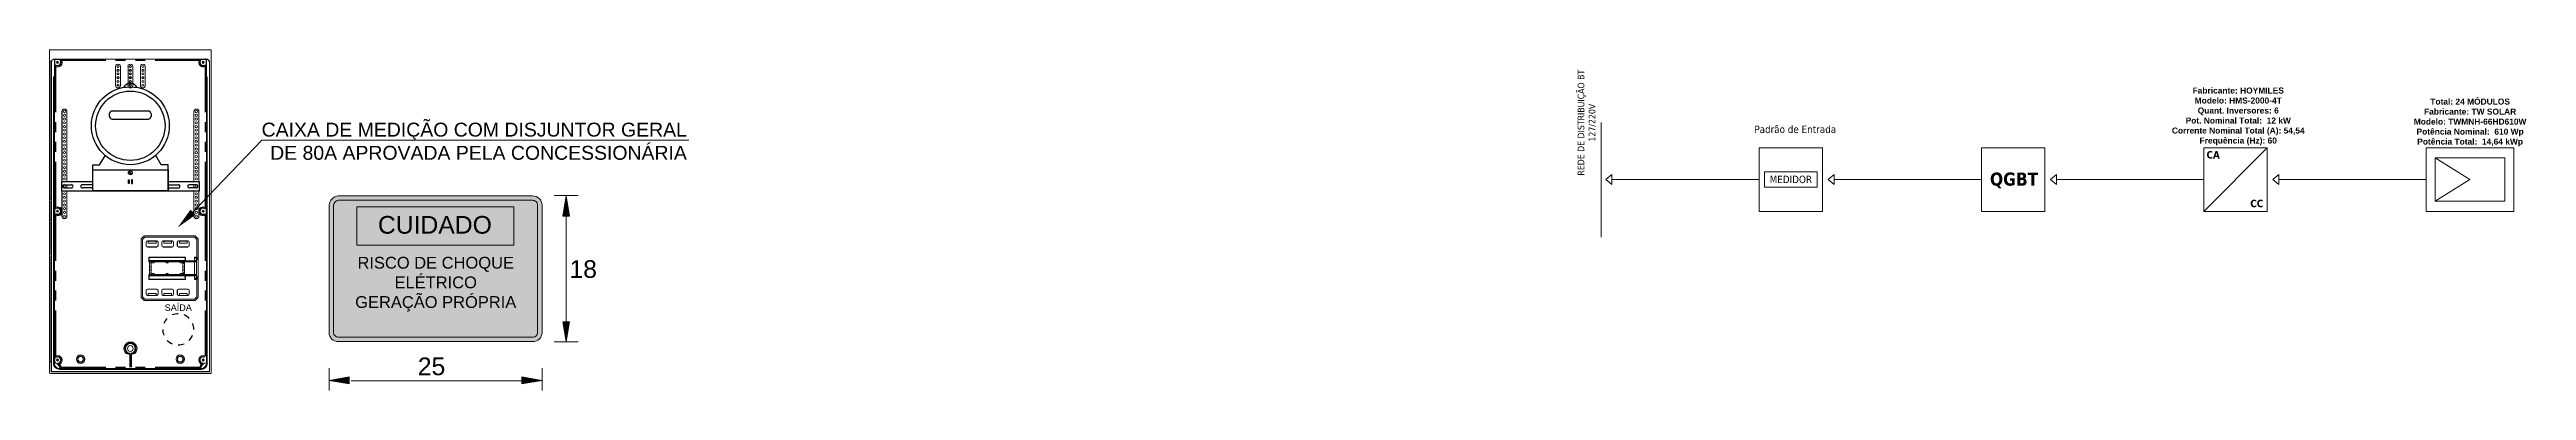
# Model space of a CAD drawing. Header units: millimetres. Extents: x 3949 to 5857, y -1967 to -943.
# Drawn here: x 5276 to 5857, y -1967 to -1887 of the extents above; entities that cross this region are included whole.
import ezdxf

# ---------------------------------------------------------------- set-up
doc = ezdxf.new("R2010")
doc.units = ezdxf.units.MM
doc.layers.add('DESENHO', color=7, linetype='Continuous', lineweight=0)
doc.layers.add('PADRÃO DE ENTRADA', color=7, linetype='Continuous', lineweight=0)
doc.styles.add('Annotative', font='arial.ttf')
doc.styles.add('ARIAL', font='arial.ttf')
doc.styles.add('PDF Arial', font='arial.ttf')
doc.styles.add('PDF TimesNewRomanPSMT', font='arial.ttf')
doc.styles.get("Standard").update_dxf_attribs({"font": 'arial.ttf'})

msp = doc.modelspace()

# ---------------------------------------------------------------- texts
at = {"layer": 'DESENHO', "lineweight": 0, "insert": (5636.47, -1916.57), "char_height": 1.5509, "attachment_point": 4, "rotation": 90}
msp.add_mtext('\\pxqc;{\\fTahoma|b0|i0|c0|p34;REDE DE DISTRIBUIÇÃO BT\\P127/220V}', dxfattribs=at)
at = {"layer": 'DESENHO', "lineweight": 0, "char_height": 1.4067}
for s, insert, width, attachment_point, style in [('\\pxqc;{\\fArial|b1|i0|c0|p34;Fabricante: HOYMILES\\PModelo: HMS-2000-4T\\PQuant. Inversores: 6\\PPot. Nominal Total:  12 kW\\PCorrente Nominal Total (A): 54,54 \\PFrequência (Hz): 60}', (5766.8, -1909.47), 44.7411, 7, 'PDF Arial'), ('\\pxqc,t12;{\\fArial|b1|i0|c0|p34;\\C0;Total: 24 MÓDULOS \\P\\ptz;Fabricante: TW SOLAR\\PModelo: TWMNH-66HD610W\\PPotência Nominal:  610 Wp\\PPotência Total:  14,64 kWp}', (5863.04, -1909.72), 39.0202, 9, 'Annotative')]:
    msp.add_mtext(s, dxfattribs=dict(at, insert=insert, width=width, attachment_point=attachment_point, style=style))
at = {"layer": 'DESENHO', "lineweight": 0, "attachment_point": 4}
for s, insert, char_height in [('{\\fTahoma|b0|i0|c0|p34;Padrão de Entrada}', (5675.72, -1905.73), 1.7486), ('{\\fTahoma|b1|i0|c0|p34;QGBT}', (5730.96, -1917.69), 3.0791), ('{\\fTahoma|b1|i0|c0|p34;CA}', (5781.74, -1911.7), 1.7486), ('{\\fTahoma|b0|i0|c0|p34;MEDIDOR}', (5679.31, -1917.47), 1.7486), ('{\\fTahoma|b1|i0|c0|p34;CC}', (5791.99, -1923.12), 1.7486)]:
    msp.add_mtext(s, dxfattribs=dict(at, insert=insert, char_height=char_height))
at = {"layer": 'PADRÃO DE ENTRADA', "color": 7, "lineweight": 0, "insert": (5425.46, -1912.9), "char_height": 3.2603, "attachment_point": 9, "style": 'PDF Arial'}
msp.add_mtext('CAIXA DE MEDIÇÃO COM DISJUNTOR GERAL\\P DE 80A APROVADA PELA CONCESSIONÁRIA', dxfattribs=at)
at = {"layer": 'PADRÃO DE ENTRADA', "lineweight": 0, "attachment_point": 1}
for s, width, heights, insert, char_height, style in [('\\pxqc;{\\C2;\\c2092017;CUIDADO}', 36.6536, [1.57], (5348.06, -1926.03), 4.1466, 'PDF Arial'), ('\\pxqc;{\\H0.66667x;\\C256;\\c0;RISCO DE CHOQUE\\PELÉTRICO\\PGERAÇÃO PRÓPRIA\\H1.5x; }', 47.4759, [18.6], (5342.85, -1935.61), 4.1466, 'PDF Arial'), ('\\pxql;18', 67.37, [0], (5397.94, -1936.4), 4.147, 'ARIAL'), ('\\pxql;25', 67.37, [0], (5362.38, -1959.21), 4.147, 'ARIAL')]:
    msp.add_mtext_dynamic_manual_height_columns(s, width=width, gutter_width=198.67, heights=heights, dxfattribs=dict(at, insert=insert, char_height=char_height, style=style))
at = {"layer": 'PADRÃO DE ENTRADA', "insert": (5303.04, -1947.53), "char_height": 1.519, "attachment_point": 4, "style": 'PDF TimesNewRomanPSMT'}
msp.add_mtext('SAÍDA', dxfattribs=at)

# ---------------------------------------------------------------- hatches: boundary and pattern name
at = {"layer": 'PADRÃO DE ENTRADA', "lineweight": 0}
h = msp.add_hatch(color=256, dxfattribs=at)
h.dxf.hatch_style = 1
edge = h.paths.add_edge_path()
edge.add_arc((5389.33, -1923.52), 2.19, 1.52788, 91.5282)
edge.add_line((5389.27, -1921.33), (5343.71, -1921.33))
edge.add_arc((5343.98, -1923.73), 2.42, 96.39727, 173.60243)
edge.add_line((5341.58, -1923.46), (5341.58, -1953.4))
edge.add_arc((5343.75, -1953.31), 2.16, 182.42367, 270.26162)
edge.add_line((5343.76, -1955.48), (5389.38, -1955.48))
edge.add_arc((5389.4, -1953.36), 2.12, 269.62447, 358.80615)
edge.add_line((5391.51, -1953.4), (5391.51, -1923.46))
at = {"layer": 'PADRÃO DE ENTRADA', "lineweight": 0, "true_color": 0xf1eb1f}
h = msp.add_hatch(color=2, dxfattribs=at)
h.dxf.hatch_style = 1
edge = h.paths.add_edge_path()
edge.add_arc((5389.33, -1923.52), 1.15, 2.10541, 92.10585)
edge.add_line((5389.28, -1922.36), (5343.78, -1922.36))
edge.add_arc((5343.98, -1923.73), 1.38, 98.47114, 171.52846)
edge.add_line((5342.62, -1923.52), (5342.62, -1953.38))
edge.add_arc((5343.75, -1953.31), 1.13, 183.35751, 270.3624)
edge.add_line((5343.75, -1954.44), (5389.39, -1954.44))
edge.add_arc((5389.4, -1953.36), 1.08, 269.47437, 358.32895)
edge.add_line((5390.48, -1953.39), (5390.48, -1923.47))
at = {"layer": 'PADRÃO DE ENTRADA', "lineweight": 0, "true_color": 0x000000}
h = msp.add_hatch(color=18, dxfattribs=at)
h.dxf.hatch_style = 1
h.paths.add_polyline_path([(5384.92, -1923.92), (5348.06, -1923.92), (5348.06, -1932.9), (5384.92, -1932.9)])

# ---------------------------------------------------------------- linework, layer by layer
at = {"layer": 'DESENHO'}
for p, q in [((5639.8, -1930.99), (5639.8, -1904.11)), ((5781.08, -1924.95), (5795.98, -1910.05)), ((5835.32, -1912.43), (5843.5, -1917.5)), ((5640.94, -1917.5), (5642.28, -1916.32)), ((5640.94, -1917.5), (5642.28, -1918.68)), ((5642.28, -1916.32), (5642.28, -1918.68)), ((5676.84, -1917.5), (5642.28, -1917.5)), ((5693.06, -1917.5), (5694.41, -1916.32)), ((5693.06, -1917.5), (5694.41, -1918.68)), ((5694.41, -1916.32), (5694.41, -1918.68)), ((5728.96, -1917.5), (5694.41, -1917.5)), ((5745.18, -1917.5), (5746.53, -1916.32)), ((5745.18, -1917.5), (5746.53, -1918.68)), ((5746.53, -1916.32), (5746.53, -1918.68)), ((5781.08, -1917.5), (5746.53, -1917.5)), ((5797.31, -1917.5), (5798.65, -1916.32)), ((5797.31, -1917.5), (5798.65, -1918.68)), ((5798.65, -1916.32), (5798.65, -1918.68)), ((5833.21, -1917.5), (5798.65, -1917.5)), ((5843.5, -1917.5), (5835.32, -1922.57))]:
    msp.add_line(p, q, dxfattribs=at)
for points in [[(5676.84, -1910.05), (5691.73, -1910.05), (5691.73, -1924.95), (5676.84, -1924.95)], [(5728.96, -1910.05), (5743.85, -1910.05), (5743.85, -1924.95), (5728.96, -1924.95)], [(5781.08, -1910.05), (5795.98, -1910.05), (5795.98, -1924.95), (5781.08, -1924.95)], [(5833.21, -1910.05), (5853.8, -1910.05), (5853.8, -1924.95), (5833.21, -1924.95)], [(5678.09, -1915.69), (5690.48, -1915.69), (5690.48, -1919.31), (5678.09, -1919.31)], [(5835.32, -1912.43), (5851.68, -1912.43), (5851.68, -1922.57), (5835.32, -1922.57)]]:
    msp.add_lwpolyline(points, close=True, dxfattribs=at)
at = {"layer": 'PADRÃO DE ENTRADA', "lineweight": 0}
for p, q in [((5309.68, -1925.16), (5325.83, -1908.23)), ((5325.83, -1908.23), (5425.93, -1908.23))]:
    msp.add_line(p, q, dxfattribs=at)
at = {"layer": 'PADRÃO DE ENTRADA', "lineweight": 15}
for p, q in [((5303.45, -1936.74), (5303.41, -1937.05)), ((5303.41, -1937.05), (5303.83, -1937.05)), ((5303.83, -1937.05), (5303.79, -1936.74)), ((5303.83, -1936.78), (5303.83, -1937.05)), ((5303.45, -1939.83), (5303.41, -1939.52)), ((5303.41, -1939.52), (5303.83, -1939.52)), ((5303.41, -1939.79), (5303.41, -1939.52)), ((5303.83, -1939.52), (5303.79, -1939.83)), ((5303.83, -1939.52), (5303.83, -1939.79))]:
    msp.add_line(p, q, dxfattribs=at)
for points in [[(5276.05, -1887.01, 0.414215), (5276.1, -1887.07, 0.414215), (5276.05, -1887.13)], [(5312.62, -1889.28), (5277.44, -1889.28, 0.414213), (5277.24, -1889.51)], [(5277.6, -1925.58), (5277.48, -1925.58), (5277.36, -1925.58), (5277.29, -1925.66), (5277.29, -1925.77), (5277.29, -1924.11), (5277.29, -1924.23), (5277.36, -1924.3), (5277.48, -1924.34), (5277.6, -1924.3, -1.671857), (5277.58, -1925.55)], [(5299.47, -1937.91, 0.011486), (5299.46, -1938.25, 0.011486), (5299.47, -1938.58)], [(5299.84, -1938.58, 0.011486), (5299.85, -1938.25, 0.011486), (5299.84, -1937.91)], [(5307.29, -1937.91, 0.011486), (5307.29, -1938.25, 0.011486), (5307.29, -1938.58)], [(5307.67, -1938.58, 0.011486), (5307.67, -1938.25, 0.011486), (5307.67, -1937.91)], [(5277.44, -1960.45), (5277.33, -1960.37), (5277.29, -1960.25), (5277.29, -1958.98), (5277.29, -1959.09), (5277.36, -1959.17), (5277.48, -1959.21), (5277.6, -1959.17, -1.055241), (5278.19, -1960.46)], [(5313.04, -1960.6, -0.414101), (5311.65, -1961.99), (5278.37, -1961.99)]]:
    msp.add_lwpolyline(points, format="xyb", dxfattribs=at)
for points in [[(5276.05, -1887.16), (5276.05, -1962.88)], [(5276.13, -1887.08), (5313.93, -1887.08)], [(5313.97, -1962.88), (5313.97, -1887.16), (5313.97, -1962.88)], [(5313.97, -1887.16), (5313.97, -1962.88)], [(5276.05, -1922.1), (5276.32, -1922.06), (5276.32, -1889.71), (5276.05, -1889.71)], [(5276.44, -1890.13), (5276.44, -1962.57)], [(5276.44, -1890.13), (5276.44, -1890.13)], [(5276.48, -1889.86), (5276.48, -1962.53)], [(5277.21, -1889.48), (5277.21, -1893.61)], [(5277.6, -1890.71), (5277.48, -1890.67), (5277.36, -1890.71), (5277.29, -1890.79), (5277.29, -1890.9), (5277.29, -1889.55)], [(5312.73, -1889.24), (5277.33, -1889.24)], [(5277.48, -1889.32), (5278.75, -1889.32), (5278.64, -1889.36), (5278.56, -1889.44), (5278.52, -1889.55), (5278.56, -1889.67)], [(5291.54, -1895.5), (5291.54, -1891.02)], [(5292.65, -1891.02), (5292.65, -1895.5)], [(5294.47, -1895.5), (5294.47, -1891.02)], [(5295.55, -1891.02), (5295.55, -1895.5)], [(5297.4, -1895.5), (5297.4, -1891.02)], [(5298.49, -1891.02), (5298.49, -1895.5)], [(5311.5, -1889.67), (5311.5, -1889.55), (5311.5, -1889.44), (5311.42, -1889.36), (5311.3, -1889.32), (5312.54, -1889.32)], [(5312.77, -1889.55), (5312.77, -1890.9), (5312.73, -1890.79), (5312.66, -1890.71), (5312.54, -1890.67), (5312.42, -1890.71)], [(5312.81, -1893.61), (5312.81, -1889.48)], [(5313.54, -1889.86), (5313.54, -1962.53), (5313.58, -1962.57), (5313.58, -1890.13)], [(5277.02, -1893.41), (5276.98, -1893.38), (5276.98, -1960.64)], [(5277.36, -1960.52), (5277.25, -1960.45), (5277.21, -1960.29), (5277.21, -1960.64), (5277.21, -1893.61), (5277.02, -1893.41), (5277.02, -1960.64)], [(5277.21, -1893.61), (5277.21, -1893.61)], [(5313.04, -1893.41), (5313.04, -1893.38), (5313.04, -1960.64), (5313.04, -1893.41), (5312.81, -1893.61), (5312.81, -1960.64)], [(5278.99, -1918.05), (5278.99, -1901.6), (5278.95, -1901.6), (5278.95, -1918.05)], [(5280.11, -1918.05), (5280.11, -1901.6), (5280.14, -1901.6), (5280.14, -1918.05)], [(5309.91, -1901.6), (5309.91, -1901.6)], [(5311.07, -1901.6), (5311.07, -1901.6)], [(5278.95, -1920.13), (5278.95, -1926.12), (5278.99, -1926.12), (5278.99, -1920.13)], [(5280.11, -1918.74), (5280.11, -1919.44)], [(5280.14, -1920.13), (5280.14, -1926.12), (5280.11, -1926.12), (5280.11, -1920.13)], [(5280.14, -1918.74), (5280.14, -1919.44)], [(5276.05, -1922.64), (5276.32, -1922.68), (5276.32, -1927.08), (5276.05, -1927.08)], [(5276.05, -1927.62), (5276.32, -1927.66), (5276.32, -1935.08)], [(5312.42, -1924.3), (5312.54, -1924.34), (5312.66, -1924.3), (5312.73, -1924.23), (5312.77, -1924.11), (5312.77, -1925.77), (5312.73, -1925.66), (5312.66, -1925.58), (5312.54, -1925.58), (5312.42, -1925.58)], [(5298.36, -1931.02), (5297.81, -1931.56), (5298.36, -1930.98)], [(5297.81, -1945), (5297.81, -1931.56), (5297.81, -1945)], [(5298.24, -1930.68), (5310.19, -1930.68), (5310.19, -1930.71), (5298.24, -1930.71)], [(5310.07, -1931.02), (5298.36, -1931.02), (5298.36, -1930.98), (5310.07, -1930.98)], [(5298.72, -1933.03), (5298.72, -1932.18), (5298.72, -1933.03)], [(5301.03, -1931.91), (5301.03, -1932.37), (5299.18, -1932.37), (5299.18, -1931.91)], [(5301.5, -1933.03), (5301.5, -1932.18), (5301.5, -1933.03)], [(5302.35, -1933.03), (5302.35, -1932.18), (5302.35, -1933.03)], [(5304.66, -1931.91), (5304.66, -1932.37), (5302.81, -1932.37), (5302.81, -1931.91)], [(5305.13, -1933.03), (5305.13, -1932.18), (5305.13, -1933.03)], [(5308.33, -1931.91), (5308.33, -1932.37), (5306.48, -1932.37), (5306.48, -1931.91)], [(5310.88, -1940.44), (5310.92, -1940.44), (5310.61, -1940.44), (5310.61, -1940.48), (5310.49, -1940.48), (5310.07, -1940.91), (5310.61, -1940.91), (5310.61, -1945), (5310.61, -1940.75), (5310.92, -1940.75), (5310.92, -1945.12), (5310.92, -1945.16), (5310.92, -1931.41), (5310.92, -1935.81), (5310.61, -1935.81), (5310.61, -1931.56), (5310.61, -1935.66), (5310.07, -1935.66)], [(5310.19, -1930.71), (5310.92, -1931.41), (5310.19, -1930.68)], [(5276.05, -1960.33), (5276.32, -1960.29), (5276.32, -1935.5)], [(5299.31, -1936.35), (5299.31, -1935.66), (5307.91, -1935.66), (5307.91, -1936.35)], [(5299.35, -1936.31), (5299.31, -1936.35), (5299.31, -1936.78), (5299.35, -1936.74), (5299.54, -1936.74), (5299.85, -1936.74), (5300.12, -1936.74), (5300.5, -1936.74), (5306.71, -1936.74), (5307.06, -1936.74), (5307.37, -1936.74), (5307.64, -1936.74), (5307.83, -1936.74), (5307.83, -1936.54), (5307.91, -1936.51), (5307.91, -1936.35), (5307.83, -1936.31)], [(5299.31, -1936.78), (5299.5, -1936.78), (5299.54, -1936.74), (5299.5, -1937.93), (5299.85, -1937.93), (5299.85, -1936.74), (5299.85, -1936.78), (5300.08, -1936.78), (5300.12, -1936.74), (5300.08, -1937.05), (5300.54, -1937.05), (5300.5, -1936.74), (5300.54, -1936.78), (5306.67, -1936.78), (5306.71, -1936.74), (5306.67, -1937.05), (5307.1, -1937.05)], [(5307.83, -1936.24), (5307.83, -1935.73), (5299.39, -1935.73), (5299.39, -1936.24)], [(5299.5, -1936.78), (5299.5, -1939.79), (5299.54, -1939.83), (5299.5, -1938.63), (5299.85, -1938.63), (5299.85, -1939.83), (5299.85, -1939.79), (5300.08, -1939.79), (5300.12, -1939.83), (5300.08, -1939.52), (5300.54, -1939.52), (5300.5, -1939.83), (5300.54, -1939.79), (5306.67, -1939.79), (5306.71, -1939.83), (5306.67, -1939.52), (5307.1, -1939.52), (5307.06, -1939.83), (5307.1, -1939.79), (5307.33, -1939.79), (5307.37, -1939.83), (5307.33, -1938.63), (5307.68, -1938.63), (5307.64, -1939.83), (5307.68, -1939.79), (5310.07, -1939.79), (5310.07, -1936.78), (5307.68, -1936.78), (5307.64, -1936.74), (5307.68, -1937.93), (5307.33, -1937.93), (5307.37, -1936.74), (5307.33, -1936.78), (5307.1, -1936.78)], [(5299.85, -1939.79), (5299.85, -1936.78)], [(5300.08, -1937.05), (5300.08, -1936.78)], [(5300.54, -1936.78), (5300.54, -1937.05)], [(5306.67, -1937.05), (5306.67, -1936.78)], [(5307.33, -1939.79), (5307.33, -1936.78)], [(5307.68, -1936.78), (5307.68, -1939.79)], [(5307.83, -1936.54), (5310.49, -1936.54)], [(5307.83, -1936.74), (5310.49, -1936.74)], [(5307.91, -1936.51), (5310.07, -1936.51), (5310.07, -1935.66), (5310.49, -1936.08), (5310.61, -1936.08), (5310.61, -1936.12), (5310.92, -1936.12), (5310.88, -1936.12)], [(5310.53, -1936.12), (5310.88, -1936.12), (5310.88, -1936.27), (5310.53, -1936.27), (5310.53, -1936.12), (5310.49, -1936.08), (5310.49, -1936.51), (5310.49, -1936.54), (5310.49, -1936.74), (5310.49, -1936.78), (5310.49, -1939.79), (5310.49, -1939.83), (5310.49, -1940.06), (5310.49, -1940.48), (5310.53, -1940.44), (5310.53, -1940.29), (5310.53, -1936.27)], [(5310.53, -1940.29), (5310.88, -1940.29), (5310.88, -1936.27)], [(5297.51, -1945.12), (5298.24, -1945.85), (5297.51, -1945.16)], [(5298.36, -1945.54), (5297.81, -1945), (5298.36, -1945.54)], [(5310.92, -1945.16), (5310.19, -1945.85), (5298.24, -1945.85)], [(5298.72, -1943.53), (5298.72, -1943.53)], [(5298.72, -1944.38), (5298.72, -1943.53), (5298.72, -1944.38)], [(5299.03, -1943.22), (5299.03, -1943.22)], [(5299.18, -1944.65), (5299.18, -1944.19), (5301.03, -1944.19), (5301.03, -1944.65)], [(5310.49, -1940.06), (5307.83, -1940.06), (5307.83, -1939.83), (5307.64, -1939.83), (5307.37, -1939.83), (5307.06, -1939.83), (5306.71, -1939.83), (5300.5, -1939.83), (5300.12, -1939.83), (5299.85, -1939.83), (5299.54, -1939.83), (5299.35, -1939.83), (5299.31, -1939.79), (5299.31, -1940.21), (5299.35, -1940.25)], [(5299.31, -1939.79), (5299.5, -1939.79)], [(5307.91, -1940.21), (5307.91, -1940.91), (5299.31, -1940.91), (5299.31, -1940.21)], [(5299.39, -1940.33), (5299.39, -1940.83), (5299.39, -1940.1), (5307.83, -1940.1), (5307.83, -1940.83), (5307.83, -1940.33)], [(5307.83, -1940.83), (5299.39, -1940.83), (5307.83, -1940.83)], [(5300.08, -1939.79), (5300.08, -1939.52)], [(5300.54, -1939.52), (5300.54, -1939.79)], [(5301.5, -1943.53), (5301.5, -1943.53)], [(5301.5, -1944.38), (5301.5, -1944.38)], [(5302.35, -1943.53), (5302.35, -1943.53)], [(5302.35, -1944.38), (5302.35, -1943.53), (5302.35, -1944.38)], [(5302.66, -1943.22), (5302.66, -1943.22)], [(5302.81, -1944.65), (5302.81, -1944.19), (5304.66, -1944.19), (5304.66, -1944.65)], [(5305.13, -1943.53), (5305.13, -1943.53)], [(5305.13, -1944.38), (5305.13, -1944.38)], [(5308.49, -1943.22), (5306.29, -1943.22), (5308.49, -1943.22)], [(5306.29, -1944.65), (5306.29, -1944.65)], [(5306.48, -1944.65), (5306.48, -1944.19), (5308.33, -1944.19), (5308.33, -1944.65)], [(5306.67, -1939.79), (5306.67, -1939.52)], [(5307.1, -1939.52), (5307.1, -1939.79)], [(5307.83, -1939.83), (5310.49, -1939.83)], [(5307.83, -1940.25), (5307.91, -1940.21), (5307.91, -1940.06)], [(5308.49, -1944.65), (5308.49, -1944.65)], [(5310.07, -1940.91), (5310.07, -1940.06)], [(5310.61, -1945), (5310.07, -1945.54), (5310.61, -1945)], [(5310.19, -1945.85), (5310.92, -1945.12)], [(5310.88, -1940.29), (5310.88, -1940.44), (5310.53, -1940.44)], [(5298.36, -1945.54), (5310.07, -1945.54), (5298.36, -1945.54)], [(5313.54, -1962.53), (5276.48, -1962.53), (5276.44, -1962.57), (5313.58, -1962.57)], [(5278.21, -1960.48), (5278.14, -1960.56), (5278.1, -1960.64), (5278.1, -1960.75), (5278.14, -1960.87)], [(5311.54, -1961.64), (5311.46, -1961.76), (5311.34, -1961.8), (5311.65, -1961.8), (5278.37, -1961.8), (5278.72, -1961.8), (5278.56, -1961.76), (5278.48, -1961.64)], [(5311.69, -1962.03), (5278.37, -1962.03)], [(5294.01, -1958.24), (5294.35, -1958.36), (5294.7, -1958.4), (5294.7, -1958.36), (5294.89, -1958.21), (5294.89, -1958.55)], [(5294.7, -1958.44), (5294.86, -1958.55), (5295.16, -1958.55), (5295.32, -1958.44)], [(5294.86, -1958.55), (5294.89, -1958.55), (5295.16, -1958.55), (5295.16, -1958.21), (5295.32, -1958.36), (5295.32, -1958.4), (5295.71, -1958.36), (5296.05, -1958.24)], [(5311.81, -1960.48), (5311.88, -1960.56), (5311.96, -1960.64), (5311.96, -1960.75), (5311.88, -1960.87)], [(5276.13, -1962.96), (5313.93, -1962.96)]]:
    msp.add_lwpolyline(points, dxfattribs=at)
for points in [[(5277.3, -1889.23, 0.414213), (5276.43, -1890.09, -0.414213)], [(5279.35, -1920.1, 0.467696), (5279.73, -1920.1, -0.416518)], [(5310.28, -1920.1, 0.467696), (5310.66, -1920.1, -0.416518)], [(5299, -1931.86, 0.414101), (5298.71, -1932.15, -0.414101)], [(5298.71, -1932.99, 0.414101), (5299, -1933.28, -0.414101)], [(5302.63, -1931.86, 0.414101), (5302.34, -1932.15, -0.414101)], [(5302.34, -1932.99, 0.414101), (5302.63, -1933.28, -0.414101)], [(5306.26, -1931.86, 0.414101), (5305.97, -1932.15, -0.414101)], [(5305.97, -1932.99, 0.414101), (5306.26, -1933.28, -0.414101)], [(5308.75, -1932.15, 0.414101), (5308.46, -1931.86, -0.414101)], [(5308.46, -1933.28, 0.414101), (5308.75, -1932.99, -0.414101)], [(5299, -1943.21, 0.414101), (5298.71, -1943.5, -0.414101)], [(5298.71, -1944.35, 0.414101), (5299, -1944.64, -0.414101)], [(5302.63, -1943.21, 0.414101), (5302.34, -1943.5, -0.414101)], [(5302.34, -1944.35, 0.414101), (5302.63, -1944.64, -0.414101)], [(5306.26, -1943.21, 0.414101), (5305.97, -1943.5, -0.414101)], [(5305.97, -1944.35, 0.414101), (5306.26, -1944.64, -0.414101)], [(5308.75, -1943.5, 0.414101), (5308.46, -1943.21, -0.414101)], [(5308.46, -1944.64, 0.414101), (5308.75, -1944.35, -0.414101)], [(5276.97, -1960.6, 0.414101), (5278.34, -1961.97, -0.414101)], [(5277.17, -1960.6, 0.41421), (5278.34, -1961.78, -0.41421)], [(5311.63, -1961.78, 0.41421), (5312.81, -1960.6, -0.41421)]]:
    msp.add_lwpolyline(points, format="xyb", close=True, dxfattribs=at)
at = {"layer": 'PADRÃO DE ENTRADA', "lineweight": 0}
for points in [[(5277.29, -1889.55), (5277.21, -1889.48)], [(5277.6, -1890.71), (5277.6, -1890.83), (5277.56, -1890.83), (5277.52, -1890.79), (5277.48, -1890.79), (5277.44, -1890.83), (5277.4, -1890.83), (5277.36, -1890.87), (5277.33, -1890.9), (5277.33, -1890.94), (5277.29, -1890.98), (5277.29, -1891.02), (5277.52, -1891.02), (5277.52, -1901.72)], [(5277.29, -1901.72), (5277.29, -1891.02), (5277.29, -1890.9)], [(5277.44, -1889.28), (5277.48, -1889.32)], [(5289.22, -1889.59), (5278.87, -1889.59), (5278.87, -1889.36), (5278.83, -1889.36), (5278.79, -1889.36), (5278.75, -1889.4), (5278.72, -1889.4), (5278.68, -1889.44), (5278.68, -1889.48), (5278.64, -1889.51), (5278.64, -1889.55), (5278.64, -1889.59), (5278.64, -1889.63), (5278.68, -1889.67), (5278.56, -1889.67)], [(5278.75, -1889.32), (5278.87, -1889.36), (5289.22, -1889.36)], [(5291.54, -1889.36), (5293.85, -1889.36)], [(5293.85, -1889.59), (5291.54, -1889.59)], [(5296.17, -1889.36), (5298.49, -1889.36)], [(5298.49, -1889.59), (5296.17, -1889.59)], [(5300.8, -1889.36), (5311.15, -1889.36), (5311.3, -1889.32)], [(5312.5, -1901.72), (5312.5, -1891.02), (5312.73, -1891.02), (5312.73, -1890.98), (5312.73, -1890.94), (5312.69, -1890.9), (5312.69, -1890.87), (5312.66, -1890.87), (5312.62, -1890.83), (5312.58, -1890.83), (5312.54, -1890.79), (5312.5, -1890.79), (5312.46, -1890.83), (5312.42, -1890.83), (5312.42, -1890.71)], [(5312.54, -1889.32), (5312.62, -1889.28)], [(5312.77, -1890.9), (5312.73, -1891.02), (5312.73, -1901.72)], [(5312.81, -1889.48), (5312.77, -1889.55)], [(5277.29, -1906.35), (5277.29, -1904.03)], [(5277.52, -1904.03), (5277.52, -1906.35)], [(5312.5, -1906.35), (5312.5, -1904.03)], [(5312.73, -1904.03), (5312.73, -1906.35)], [(5277.29, -1910.98), (5277.29, -1908.67)], [(5277.52, -1908.67), (5277.52, -1910.98)], [(5312.5, -1910.98), (5312.5, -1908.67)], [(5312.73, -1908.67), (5312.73, -1910.98)], [(5277.29, -1924.11), (5277.29, -1924), (5277.29, -1913.3)], [(5277.52, -1913.3), (5277.52, -1924), (5277.29, -1924), (5277.29, -1924.03), (5277.33, -1924.07), (5277.33, -1924.11), (5277.36, -1924.15), (5277.4, -1924.19), (5277.44, -1924.19), (5277.48, -1924.19), (5277.52, -1924.19), (5277.56, -1924.19), (5277.6, -1924.19), (5277.6, -1924.3)], [(5312.42, -1924.3), (5312.42, -1924.19), (5312.46, -1924.19), (5312.5, -1924.19), (5312.54, -1924.19), (5312.58, -1924.19), (5312.62, -1924.19), (5312.66, -1924.15), (5312.69, -1924.15), (5312.69, -1924.11), (5312.73, -1924.07), (5312.73, -1924.03), (5312.73, -1924), (5312.5, -1924), (5312.5, -1913.3)], [(5312.73, -1913.3), (5312.73, -1924), (5312.77, -1924.11)], [(5277.6, -1925.58), (5277.6, -1925.69), (5277.56, -1925.69), (5277.52, -1925.69), (5277.48, -1925.69), (5277.44, -1925.69), (5277.4, -1925.69), (5277.36, -1925.73), (5277.36, -1925.77), (5277.33, -1925.77), (5277.33, -1925.81), (5277.29, -1925.85), (5277.29, -1925.89), (5277.52, -1925.89), (5277.52, -1936.58)], [(5277.29, -1936.58), (5277.29, -1925.89), (5277.29, -1925.77)], [(5312.77, -1925.77), (5312.73, -1925.89), (5312.73, -1936.58)], [(5277.29, -1941.22), (5277.29, -1938.9)], [(5277.52, -1938.9), (5277.52, -1941.22)], [(5312.5, -1941.22), (5312.5, -1938.9)], [(5312.73, -1938.9), (5312.73, -1941.22)], [(5277.29, -1945.85), (5277.29, -1943.53)], [(5277.52, -1943.53), (5277.52, -1945.85)], [(5312.5, -1945.85), (5312.5, -1943.53)], [(5312.73, -1943.53), (5312.73, -1945.85)], [(5277.29, -1958.98), (5277.29, -1958.86), (5277.29, -1948.17)], [(5277.52, -1948.17), (5277.52, -1958.86), (5277.29, -1958.86), (5277.29, -1958.9), (5277.33, -1958.94), (5277.33, -1958.98), (5277.36, -1959.02), (5277.36, -1959.06), (5277.4, -1959.06), (5277.44, -1959.06), (5277.48, -1959.09), (5277.52, -1959.09), (5277.56, -1959.09), (5277.6, -1959.06), (5277.6, -1959.17)], [(5312.73, -1948.17), (5312.73, -1958.86)], [(5276.98, -1960.64), (5277.02, -1960.64)], [(5277.21, -1960.29), (5277.29, -1960.25)], [(5277.21, -1960.64), (5277.21, -1960.64)], [(5277.44, -1960.45), (5277.44, -1960.48), (5277.36, -1960.52)], [(5278.48, -1961.64), (5278.56, -1961.53), (5278.6, -1961.57), (5278.6, -1961.6), (5278.64, -1961.64), (5278.68, -1961.68), (5278.72, -1961.68), (5278.75, -1961.72), (5278.79, -1961.72), (5278.79, -1961.49), (5278.75, -1961.49), (5278.72, -1961.53), (5278.68, -1961.53), (5278.64, -1961.53), (5278.6, -1961.53), (5278.56, -1961.53), (5278.48, -1961.33), (5278.37, -1961.1), (5278.21, -1960.91), (5278.14, -1960.87)], [(5278.37, -1961.8), (5278.37, -1961.8)], [(5278.37, -1961.99), (5278.37, -1962.03)], [(5278.72, -1961.8), (5278.79, -1961.72), (5289.22, -1961.72)], [(5291.54, -1961.49), (5293.85, -1961.49)], [(5293.85, -1961.72), (5291.54, -1961.72)], [(5296.17, -1961.49), (5298.49, -1961.49)], [(5298.49, -1961.72), (5296.17, -1961.72)], [(5300.8, -1961.49), (5311.27, -1961.49), (5311.3, -1961.49), (5311.34, -1961.53), (5311.38, -1961.53), (5311.42, -1961.53), (5311.46, -1961.53), (5311.46, -1961.57), (5311.42, -1961.6), (5311.42, -1961.64), (5311.38, -1961.68), (5311.34, -1961.68), (5311.3, -1961.72), (5311.27, -1961.72), (5311.27, -1961.49), (5311.34, -1961.22), (5311.46, -1960.99), (5311.65, -1960.75), (5311.65, -1960.79), (5311.69, -1960.83), (5311.73, -1960.83), (5311.77, -1960.87), (5311.81, -1960.91), (5311.85, -1960.87), (5311.85, -1960.83), (5311.85, -1960.79), (5311.85, -1960.75), (5311.85, -1960.72), (5311.85, -1960.68), (5311.81, -1960.64), (5311.81, -1960.6), (5311.77, -1960.6), (5311.73, -1960.56), (5311.81, -1960.48)], [(5300.8, -1961.72), (5311.27, -1961.72), (5311.34, -1961.8)], [(5311.88, -1960.87), (5311.81, -1960.91), (5311.65, -1961.1), (5311.54, -1961.33), (5311.46, -1961.53), (5311.54, -1961.64)], [(5311.65, -1961.8), (5311.65, -1961.8)], [(5311.69, -1962.03), (5311.65, -1961.99)]]:
    msp.add_lwpolyline(points, dxfattribs=at)
for points in [[(5278.68, -1889.67), (5278.72, -1889.67), (5278.72, -1889.63), (5278.75, -1889.63), (5278.79, -1889.63), (5278.83, -1889.59), (5278.87, -1889.59, -0.724436), (5277.52, -1891.02), (5277.52, -1890.98), (5277.56, -1890.94), (5277.56, -1890.9), (5277.6, -1890.87), (5277.6, -1890.83)], [(5311.5, -1889.67), (5311.34, -1889.67), (5311.38, -1889.63), (5311.38, -1889.59), (5311.38, -1889.55), (5311.38, -1889.51), (5311.38, -1889.48), (5311.34, -1889.44), (5311.3, -1889.4), (5311.27, -1889.4), (5311.23, -1889.36), (5311.19, -1889.36), (5311.15, -1889.36), (5311.15, -1889.59), (5311.19, -1889.59), (5311.23, -1889.63), (5311.27, -1889.63), (5311.3, -1889.63), (5311.34, -1889.67, 0.69971), (5312.42, -1890.83), (5312.42, -1890.87), (5312.46, -1890.87), (5312.46, -1890.9), (5312.46, -1890.94), (5312.5, -1890.98), (5312.5, -1891.02, -0.700957), (5311.15, -1889.59), (5300.8, -1889.59)], [(5312.5, -1936.58), (5312.5, -1925.89, -1.555767), (5312.5, -1924), (5312.5, -1924.03), (5312.46, -1924.07), (5312.46, -1924.11), (5312.42, -1924.15), (5312.42, -1924.19, 1.541167), (5312.42, -1925.69), (5312.42, -1925.73), (5312.46, -1925.77), (5312.46, -1925.81), (5312.5, -1925.85), (5312.5, -1925.89), (5312.73, -1925.89), (5312.73, -1925.85), (5312.73, -1925.81), (5312.69, -1925.77), (5312.66, -1925.73), (5312.62, -1925.69), (5312.58, -1925.69), (5312.54, -1925.69), (5312.5, -1925.69), (5312.46, -1925.69), (5312.42, -1925.69), (5312.42, -1925.58)], [(5312.42, -1959.06, 0.96917), (5311.73, -1960.56), (5311.73, -1960.6), (5311.69, -1960.64), (5311.69, -1960.68), (5311.65, -1960.72), (5311.65, -1960.75, -0.975434), (5312.5, -1958.86), (5312.5, -1948.17)], [(5278.21, -1960.48), (5278.29, -1960.56), (5278.25, -1960.6), (5278.21, -1960.64), (5278.17, -1960.68), (5278.17, -1960.72), (5278.17, -1960.75), (5278.17, -1960.79), (5278.17, -1960.83), (5278.21, -1960.87), (5278.21, -1960.91), (5278.25, -1960.91), (5278.25, -1960.87), (5278.29, -1960.87), (5278.29, -1960.83), (5278.33, -1960.83), (5278.37, -1960.79), (5278.41, -1960.75), (5278.37, -1960.72), (5278.37, -1960.68), (5278.33, -1960.64), (5278.33, -1960.6), (5278.29, -1960.6), (5278.29, -1960.56, 0.96917), (5277.6, -1959.06), (5277.6, -1959.02), (5277.56, -1958.98), (5277.56, -1958.94), (5277.52, -1958.9), (5277.52, -1958.86, -0.98486), (5278.41, -1960.75), (5278.56, -1960.99), (5278.68, -1961.22), (5278.79, -1961.49), (5289.22, -1961.49)]]:
    msp.add_lwpolyline(points, format="xyb", dxfattribs=at)
at = {"layer": 'PADRÃO DE ENTRADA', "lineweight": 25}
for points in [[(5290.14, -1902.76), (5290.14, -1902.02)], [(5290.76, -1901.41), (5299.22, -1901.41)], [(5299.22, -1903.38), (5290.76, -1903.38)], [(5299.84, -1902.02), (5299.84, -1902.76)], [(5286.17, -1920.13), (5286.17, -1914.03), (5287.79, -1914.03), (5289.06, -1911.91)], [(5294.66, -1915.65), (5295.32, -1916.27)], [(5294.74, -1915.58), (5295.36, -1916.23)], [(5303.89, -1920.13), (5303.89, -1914.03), (5302.23, -1914.03), (5300.96, -1911.87)], [(5286.17, -1918.05), (5278.87, -1918.05), (5278.87, -1920.13), (5311.19, -1920.13), (5311.19, -1918.05), (5303.89, -1918.05)], [(5279.56, -1918.74), (5281.23, -1918.74)], [(5279.56, -1919.44), (5281.23, -1919.44)], [(5286.17, -1918.74), (5283.77, -1918.74)], [(5286.17, -1919.44), (5283.77, -1919.44)], [(5303.89, -1918.74), (5306.29, -1918.74)], [(5303.89, -1919.44), (5306.29, -1919.44)], [(5310.49, -1918.74), (5308.83, -1918.74)], [(5310.49, -1919.44), (5308.83, -1919.44)], [(5294.86, -1958.55), (5294.86, -1961.49)], [(5295.16, -1958.55), (5295.16, -1961.49)]]:
    msp.add_lwpolyline(points, dxfattribs=at)
at = {"layer": 'PADRÃO DE ENTRADA', "lineweight": 15}
for points in [[(5309.91, -1901.6), (5309.91, -1918.05)], [(5311.07, -1918.05), (5311.07, -1901.6)], [(5309.91, -1918.74), (5309.91, -1919.44)], [(5309.91, -1926.12), (5309.91, -1920.13)], [(5311.07, -1926.12), (5311.07, -1920.13)], [(5297.51, -1945.12), (5297.51, -1945.16), (5297.51, -1931.41), (5298.24, -1930.68), (5298.24, -1930.71), (5297.51, -1931.41)], [(5301.23, -1931.87), (5299.03, -1931.87), (5299.03, -1931.91), (5299.1, -1931.91), (5299.18, -1931.91), (5301.03, -1931.91), (5301.15, -1931.91), (5301.19, -1931.91)], [(5299.03, -1933.3), (5299.03, -1933.34), (5301.23, -1933.34), (5301.19, -1933.3)], [(5304.86, -1931.87), (5302.66, -1931.87), (5302.66, -1931.91), (5302.73, -1931.91), (5302.81, -1931.91), (5304.66, -1931.91), (5304.78, -1931.91), (5304.82, -1931.91)], [(5302.66, -1933.3), (5302.66, -1933.34), (5304.86, -1933.34), (5304.82, -1933.3)], [(5305.98, -1932.18), (5305.98, -1933.03), (5306.01, -1933.03), (5306.01, -1932.18)], [(5308.49, -1931.87), (5306.29, -1931.87), (5306.29, -1931.91), (5306.36, -1931.91), (5306.48, -1931.91), (5308.33, -1931.91), (5308.41, -1931.91), (5308.49, -1931.91)], [(5306.29, -1933.3), (5306.29, -1933.34), (5308.49, -1933.34), (5308.49, -1933.3)], [(5308.8, -1933.03), (5308.8, -1932.18), (5308.76, -1932.18), (5308.76, -1933.03)], [(5310.07, -1931.02), (5310.07, -1930.98), (5310.61, -1931.56)], [(5299.39, -1935.73), (5307.83, -1935.73), (5307.83, -1936.47), (5299.39, -1936.47)], [(5307.1, -1937.05), (5307.06, -1936.74), (5307.1, -1936.78)], [(5301.23, -1943.22), (5299.03, -1943.22), (5301.19, -1943.22)], [(5299.03, -1944.65), (5301.23, -1944.65), (5301.19, -1944.65), (5301.15, -1944.65), (5301.03, -1944.65), (5299.18, -1944.65), (5299.1, -1944.65)], [(5301.5, -1944.38), (5301.5, -1943.53)], [(5304.86, -1943.22), (5302.66, -1943.22), (5304.82, -1943.22)], [(5302.66, -1944.65), (5304.86, -1944.65), (5304.82, -1944.65), (5304.78, -1944.65), (5304.66, -1944.65), (5302.81, -1944.65), (5302.73, -1944.65)], [(5305.13, -1944.38), (5305.13, -1943.53)], [(5306.01, -1944.38), (5306.01, -1943.53), (5305.98, -1943.53), (5305.98, -1944.38)], [(5306.29, -1944.65), (5308.49, -1944.65), (5308.41, -1944.65), (5308.33, -1944.65), (5306.48, -1944.65), (5306.36, -1944.65)], [(5308.8, -1943.53), (5308.76, -1943.53), (5308.76, -1944.38), (5308.8, -1944.38)], [(5276.13, -1962.96), (5313.93, -1962.96)], [(5276.13, -1962.96), (5313.93, -1962.96)]]:
    msp.add_lwpolyline(points, close=True, dxfattribs=at)
at = {"layer": 'PADRÃO DE ENTRADA', "lineweight": 25}
for points in [[(5286.17, -1915.19), (5303.89, -1915.19), (5303.89, -1920.13), (5286.17, -1920.13)], [(5294.55, -1917.55), (5294.74, -1917.55), (5294.74, -1918.43), (5294.55, -1918.43)], [(5295.51, -1917.55), (5295.28, -1917.55), (5295.28, -1918.43), (5295.51, -1918.43)]]:
    msp.add_lwpolyline(points, close=True, dxfattribs=at)
for points in [[(5279.54, -1918.69, 0.414214), (5279.17, -1919.06, 0.414214), (5279.54, -1919.42)], [(5281.2, -1919.42, 0.414214), (5281.57, -1919.06, 0.414214), (5281.2, -1918.69)], [(5283.75, -1918.69, 0.414214), (5283.38, -1919.06, 0.414214), (5283.75, -1919.42)], [(5306.26, -1919.42, 0.414214), (5306.63, -1919.06, 0.414214), (5306.26, -1918.69)], [(5308.81, -1918.69, 0.414214), (5308.44, -1919.06, 0.414214), (5308.81, -1919.42)], [(5310.47, -1919.42, 0.414214), (5310.84, -1919.06, 0.414214), (5310.47, -1918.69)]]:
    msp.add_lwpolyline(points, format="xyb", dxfattribs=at)
at = {"layer": 'PADRÃO DE ENTRADA', "lineweight": 0}
for points in [[(5391.51, -1923.46, 0.414215), (5389.27, -1921.33), (5343.71, -1921.33, 0.35022), (5341.58, -1923.46), (5341.58, -1953.4, 0.403204), (5343.76, -1955.48), (5389.38, -1955.48, 0.410037), (5391.51, -1953.4)], [(5277.52, -1925.89), (5277.52, -1925.85), (5277.56, -1925.81), (5277.56, -1925.77), (5277.6, -1925.77), (5277.6, -1925.73), (5277.6, -1925.69, 1.545983), (5277.6, -1924.19), (5277.6, -1924.15), (5277.6, -1924.11), (5277.56, -1924.11), (5277.56, -1924.07), (5277.52, -1924.03), (5277.52, -1924, -1.555767)], [(5390.48, -1923.47, 0.414216), (5389.28, -1922.36), (5343.78, -1922.36, 0.330028), (5342.62, -1923.52), (5342.62, -1953.38, 0.398984), (5343.75, -1954.44), (5389.39, -1954.44, 0.40837), (5390.48, -1953.39)]]:
    msp.add_lwpolyline(points, format="xyb", close=True, dxfattribs=at)
at = {"layer": 'PADRÃO DE ENTRADA', "color": 150, "lineweight": 0, "true_color": 0x007eff}
for points in [[(5394.35, -1921.25), (5399.99, -1921.25)], [(5397.15, -1926.05), (5397.18, -1950.84)], [(5394.36, -1955.51), (5400.01, -1955.51)], [(5341.58, -1961.7), (5341.58, -1966.94)], [(5391.51, -1961.7), (5391.51, -1966.94)], [(5387.24, -1964.65), (5346.75, -1964.65)]]:
    msp.add_lwpolyline(points, dxfattribs=at)
for points in [[(5397.93, -1926.05), (5396.38, -1926.05), (5397.18, -1921.33)], [(5397.93, -1950.84), (5396.38, -1950.84), (5397.18, -1955.51)], [(5346.31, -1963.77), (5346.31, -1965.38), (5341.58, -1964.58)], [(5386.79, -1963.77), (5386.79, -1965.38), (5391.51, -1964.58)]]:
    msp.add_lwpolyline(points, close=True, dxfattribs=at)
at = {"layer": 'PADRÃO DE ENTRADA', "lineweight": 0}
msp.add_lwpolyline([(5384.92, -1923.92), (5348.06, -1923.92), (5348.06, -1932.9), (5384.92, -1932.9)], close=True, dxfattribs=at)
at = {"layer": 'PADRÃO DE ENTRADA', "lineweight": 15}
for centre, radius in [((5277.92, -1890.02), 0.251), ((5277.92, -1890.02), 0.135), ((5292.09, -1890.98), 0.251), ((5292.09, -1891.87), 0.251), ((5292.09, -1892.72), 0.251), ((5292.09, -1890.98), 0.212), ((5292.09, -1891.87), 0.212), ((5292.09, -1892.72), 0.212), ((5294.99, -1890.98), 0.251), ((5294.99, -1891.87), 0.251), ((5294.99, -1892.72), 0.251), ((5294.99, -1890.98), 0.212), ((5294.99, -1891.87), 0.212), ((5294.99, -1892.72), 0.212), ((5297.92, -1890.98), 0.251), ((5297.92, -1891.87), 0.251), ((5297.92, -1892.72), 0.251), ((5297.92, -1890.98), 0.212), ((5297.92, -1891.87), 0.212), ((5297.92, -1892.72), 0.212), ((5312.06, -1890.02), 0.251), ((5312.06, -1890.02), 0.135), ((5292.09, -1893.61), 0.251), ((5292.09, -1894.5), 0.251), ((5292.09, -1895.35), 0.251), ((5292.09, -1893.61), 0.212), ((5292.09, -1894.5), 0.212), ((5292.09, -1895.35), 0.212), ((5294.99, -1893.61), 0.251), ((5294.99, -1894.5), 0.251), ((5294.99, -1895.35), 0.251), ((5294.99, -1893.61), 0.212), ((5294.99, -1894.5), 0.212), ((5294.99, -1895.35), 0.212), ((5297.92, -1893.61), 0.251), ((5297.92, -1894.5), 0.251), ((5297.92, -1895.35), 0.251), ((5297.92, -1893.61), 0.212), ((5297.92, -1894.5), 0.212), ((5297.92, -1895.35), 0.212), ((5279.54, -1901.56), 0.251), ((5279.54, -1901.56), 0.251), ((5279.54, -1902.45), 0.251), ((5279.54, -1902.45), 0.251), ((5279.54, -1903.3), 0.251), ((5279.54, -1903.3), 0.251), ((5279.54, -1904.19), 0.251), ((5279.54, -1904.19), 0.251), ((5310.47, -1901.56), 0.251), ((5310.47, -1901.56), 0.251), ((5310.47, -1902.45), 0.251), ((5310.47, -1902.45), 0.251), ((5310.47, -1903.3), 0.251), ((5310.47, -1903.3), 0.251), ((5310.47, -1904.19), 0.251), ((5310.47, -1904.19), 0.251), ((5279.54, -1905.08), 0.251), ((5279.54, -1905.08), 0.251), ((5279.54, -1905.93), 0.251), ((5279.54, -1905.93), 0.251), ((5279.54, -1906.81), 0.251), ((5279.54, -1906.81), 0.251), ((5279.54, -1907.7), 0.251), ((5279.54, -1907.7), 0.251), ((5279.54, -1908.55), 0.251), ((5279.54, -1908.55), 0.251), ((5279.54, -1909.44), 0.251), ((5279.54, -1909.44), 0.251), ((5279.54, -1910.33), 0.251), ((5279.54, -1910.33), 0.251), ((5310.47, -1905.08), 0.251), ((5310.47, -1905.08), 0.251), ((5310.47, -1905.93), 0.251), ((5310.47, -1905.93), 0.251), ((5310.47, -1906.81), 0.251), ((5310.47, -1906.81), 0.251), ((5310.47, -1907.7), 0.251), ((5310.47, -1907.7), 0.251), ((5310.47, -1908.55), 0.251), ((5310.47, -1908.55), 0.251), ((5310.47, -1909.44), 0.251), ((5310.47, -1909.44), 0.251), ((5310.47, -1910.33), 0.251), ((5310.47, -1910.33), 0.251), ((5279.54, -1911.18), 0.251), ((5279.54, -1911.18), 0.251), ((5279.54, -1912.07), 0.251), ((5279.54, -1912.07), 0.251), ((5279.54, -1912.95), 0.251), ((5279.54, -1912.95), 0.251), ((5279.54, -1913.8), 0.251), ((5279.54, -1913.8), 0.251), ((5279.54, -1914.69), 0.251), ((5279.54, -1914.69), 0.251), ((5279.54, -1915.58), 0.251), ((5279.54, -1915.58), 0.251), ((5279.54, -1916.43), 0.251), ((5279.54, -1916.43), 0.251), ((5310.47, -1911.18), 0.251), ((5310.47, -1911.18), 0.251), ((5310.47, -1912.07), 0.251), ((5310.47, -1912.07), 0.251), ((5310.47, -1912.95), 0.251), ((5310.47, -1912.95), 0.251), ((5310.47, -1913.8), 0.251), ((5310.47, -1913.8), 0.251), ((5310.47, -1914.69), 0.251), ((5310.47, -1914.69), 0.251), ((5310.47, -1915.58), 0.251), ((5310.47, -1915.58), 0.251), ((5310.47, -1916.43), 0.251), ((5310.47, -1916.43), 0.251), ((5279.54, -1917.32), 0.251), ((5279.54, -1917.32), 0.251), ((5279.54, -1919.06), 0.251), ((5279.54, -1919.06), 0.251), ((5279.54, -1920.83), 0.251), ((5279.54, -1920.83), 0.251), ((5279.54, -1921.68), 0.251), ((5279.54, -1921.68), 0.251), ((5310.47, -1917.32), 0.251), ((5310.47, -1917.32), 0.251), ((5310.47, -1919.06), 0.251), ((5310.47, -1919.06), 0.251), ((5310.47, -1920.83), 0.251), ((5310.47, -1920.83), 0.251), ((5310.47, -1921.68), 0.251), ((5310.47, -1921.68), 0.251), ((5277.92, -1924.92), 0.251), ((5277.92, -1924.92), 0.135), ((5279.54, -1922.57), 0.251), ((5279.54, -1922.57), 0.251), ((5279.54, -1923.46), 0.251), ((5279.54, -1923.46), 0.251), ((5279.54, -1924.31), 0.251), ((5279.54, -1924.31), 0.251), ((5279.54, -1925.19), 0.251), ((5279.54, -1925.19), 0.251), ((5279.54, -1926.08), 0.251), ((5279.54, -1926.08), 0.251), ((5310.47, -1922.57), 0.251), ((5310.47, -1922.57), 0.251), ((5310.47, -1923.46), 0.251), ((5310.47, -1923.46), 0.251), ((5310.47, -1924.31), 0.251), ((5310.47, -1924.31), 0.251), ((5310.47, -1925.19), 0.251), ((5310.47, -1925.19), 0.251), ((5310.47, -1926.08), 0.251), ((5310.47, -1926.08), 0.251), ((5312.06, -1924.92), 0.251), ((5312.06, -1924.92), 0.135), ((5294.99, -1957.09), 0.676), ((5294.99, -1957.09), 0.676), ((5277.92, -1959.79), 0.251), ((5277.92, -1959.79), 0.135), ((5283.33, -1959.6), 0.985), ((5283.33, -1959.6), 0.946), ((5283.33, -1959.6), 0.676), ((5283.33, -1959.6), 0.637), ((5306.69, -1959.6), 0.985), ((5306.69, -1959.6), 0.946), ((5306.69, -1959.6), 0.676), ((5306.69, -1959.6), 0.637), ((5312.06, -1959.79), 0.251), ((5312.06, -1959.79), 0.135)]:
    msp.add_circle(centre, radius, dxfattribs=at)
at = {"layer": 'PADRÃO DE ENTRADA', "lineweight": 25}
for centre, radius in [((5294.99, -1904.88), 9.13), ((5294.99, -1904.88), 8.13), ((5294.99, -1915.89), 0.444)]:
    msp.add_circle(centre, radius, dxfattribs=at)
at = {"layer": 'PADRÃO DE ENTRADA', "lineweight": 15}
for centre, radius, start, end in [((5276.1, -1887.12), 0.0579, 89.99986, 180.00014), ((5313.91, -1887.12), 0.0579, 359.99986, 90.00014), ((5313.91, -1887.13), 0.0579, 359.99986, 90.00014), ((5277.42, -1889.44), 0.212, 90.0001, 179.9999), ((5277.92, -1890.02), 0.83, 246.09367, 27.9929), ((5277.92, -1890.02), 0.714, 241.77034, 32.94268), ((5292.09, -1890.98), 0.56, 0, 180.00001), ((5294.99, -1890.98), 0.56, 0, 180.00001), ((5297.92, -1890.98), 0.56, 0, 180.00001), ((5312.06, -1890.02), 0.714, 147.05732, 298.22966), ((5312.52, -1889.51), 0.212, 0.0001, 89.9999), ((5312.6, -1889.44), 0.212, 0.0001, 89.9999), ((5312.67, -1890.09), 0.869, 0, 89.99998), ((5312.71, -1890.09), 0.869, 0, 89.99998), ((5292.09, -1895.46), 0.56, 179.99999, 359.99999), ((5294.99, -1895.46), 0.56, 179.99999, 359.99999), ((5297.92, -1895.46), 0.56, 179.99999, 359.99999), ((5279.54, -1901.56), 0.599, 0, 179.99998), ((5279.54, -1901.56), 0.56, 0, 180.00001), ((5310.47, -1901.56), 0.599, 0, 179.99998), ((5310.47, -1901.56), 0.56, 0, 180.00001), ((5279.54, -1918.21), 0.251, 49.1968, 130.8032), ((5279.54, -1918.21), 0.251, 56.26651, 123.73349), ((5310.47, -1918.21), 0.251, 49.1968, 130.8032), ((5310.47, -1918.21), 0.251, 56.26651, 123.73349), ((5279.54, -1926.08), 0.599, 180.00002, 359.99998), ((5279.54, -1926.08), 0.56, 179.99999, 359.99999), ((5310.47, -1926.08), 0.599, 180.00002, 359.99998), ((5310.47, -1926.08), 0.56, 179.99999, 359.99999), ((5312.06, -1924.92), 0.714, 61.77042, 298.22958), ((5301.17, -1932.15), 0.29, 0.01105, 89.98895), ((5301.17, -1932.99), 0.29, 270.01105, 359.98895), ((5301.2, -1932.15), 0.29, 0.01105, 89.98895), ((5301.2, -1932.99), 0.29, 270.01105, 359.98895), ((5304.8, -1932.15), 0.29, 0.01105, 89.98895), ((5304.8, -1932.99), 0.29, 270.01105, 359.98895), ((5304.83, -1932.15), 0.29, 0.01105, 89.98895), ((5304.83, -1932.99), 0.29, 270.01105, 359.98895), ((5301.17, -1943.5), 0.29, 0.01105, 89.98895), ((5301.17, -1944.35), 0.29, 270.01105, 359.98895), ((5301.2, -1943.5), 0.29, 0.01105, 89.98895), ((5301.2, -1944.35), 0.29, 270.01105, 359.98895), ((5304.8, -1943.5), 0.29, 0.01105, 89.98895), ((5304.8, -1944.35), 0.29, 270.01105, 359.98895), ((5304.83, -1943.5), 0.29, 0.01105, 89.98895), ((5304.83, -1944.35), 0.29, 270.01105, 359.98895), ((5294.99, -1957.09), 1.14, 277.09161, 262.90839), ((5277.03, -1961.92), 1.45, 12.39281, 77.60719), ((5277.03, -1961.92), 1.53, 45.1154, 75.82736), ((5312.06, -1959.79), 0.714, 61.77013, 247.92871), ((5312.94, -1961.92), 1.45, 102.39281, 167.60719), ((5311.63, -1960.6), 1.37, 270.01102, 359.98898), ((5312.94, -1961.92), 1.53, 104.17264, 134.8846), ((5313.91, -1962.84), 0.0579, 269.99986, 0.00014)]:
    msp.add_arc(centre, radius, start, end, dxfattribs=at)
at = {"layer": 'PADRÃO DE ENTRADA', "lineweight": 25}
for centre, radius, start, end in [((5294.99, -1896.77), 1.83, 28.59734, 151.20491), ((5290.74, -1901.99), 0.599, 90.00002, 179.99998), ((5290.74, -1902.72), 0.599, 180.00002, 269.99998), ((5299.2, -1901.99), 0.599, 0, 89.99998), ((5299.2, -1902.72), 0.599, 270.00002, 359.99998), ((5306.22, -1952.61), 3.65, 134.99987, 157.50018), ((5306.22, -1952.61), 3.65, 89.99998, 112.50006), ((5306.22, -1952.61), 3.65, 44.99987, 67.50018), ((5306.22, -1952.61), 3.65, 179.99998, 202.50006), ((5306.22, -1952.61), 3.65, 224.99987, 247.50018), ((5306.22, -1952.61), 3.65, 269.99998, 292.50006), ((5306.22, -1952.61), 3.65, 314.99987, 337.50018), ((5306.22, -1952.61), 3.65, 0, 22.50006)]:
    msp.add_arc(centre, radius, start, end, dxfattribs=at)
at = {"layer": 'PADRÃO DE ENTRADA', "lineweight": 0}
for centre, radius, start, end in [((5295.03, -1957.11), 1.53, 311.93351, 228.06649), ((5295.02, -1957.09), 1.3, 283.23295, 255.88994)]:
    msp.add_arc(centre, radius, start, end, dxfattribs=at)
at = {"layer": 'PADRÃO DE ENTRADA', "lineweight": 15}
for points in [[(5299.32, -1936.26), (5299.33, -1936.26), (5299.34, -1936.23), (5299.34, -1936.2)], [(5299.32, -1936.72), (5299.33, -1936.72), (5299.34, -1936.59), (5299.34, -1936.43)], [(5307.79, -1936.2), (5307.79, -1936.23), (5307.8, -1936.26), (5307.81, -1936.26)], [(5307.79, -1936.43), (5307.79, -1936.59), (5307.8, -1936.72), (5307.81, -1936.72)], [(5310.49, -1936.47), (5310.49, -1936.46), (5310.29, -1936.45), (5310.05, -1936.45)], [(5310.05, -1936.76), (5310.29, -1936.76), (5310.49, -1936.75), (5310.49, -1936.74)], [(5310.57, -1935.62), (5310.57, -1935.86), (5310.58, -1936.06), (5310.59, -1936.06)], [(5310.57, -1935.78), (5310.57, -1935.93), (5310.58, -1936.06), (5310.59, -1936.06)], [(5310.9, -1936.06), (5310.91, -1936.06), (5310.92, -1935.93), (5310.92, -1935.78)], [(5299.34, -1940.06), (5299.34, -1939.9), (5299.33, -1939.77), (5299.32, -1939.77)], [(5299.34, -1940.29), (5299.34, -1940.26), (5299.33, -1940.24), (5299.32, -1940.24)], [(5307.81, -1939.77), (5307.8, -1939.77), (5307.79, -1939.9), (5307.79, -1940.06)], [(5307.81, -1940.24), (5307.8, -1940.24), (5307.79, -1940.26), (5307.79, -1940.29)], [(5310.49, -1939.75), (5310.49, -1939.74), (5310.29, -1939.73), (5310.05, -1939.73)], [(5310.59, -1940.43), (5310.58, -1940.43), (5310.57, -1940.56), (5310.57, -1940.72)], [(5310.59, -1940.43), (5310.58, -1940.43), (5310.57, -1940.63), (5310.57, -1940.87)], [(5310.92, -1940.72), (5310.92, -1940.56), (5310.91, -1940.43), (5310.9, -1940.43)], [(5294.67, -1958.4), (5294.67, -1958.42), (5294.68, -1958.44), (5294.68, -1958.44)], [(5295.3, -1958.44), (5295.3, -1958.44), (5295.31, -1958.42), (5295.31, -1958.4)]]:
    msp.add_open_spline(points, degree=3, dxfattribs=at)
at = {"layer": 'PADRÃO DE ENTRADA', "color": 150, "lineweight": 0, "true_color": 0x007eff, "transparency": 33554559}
for points in [[(5397.93, -1926.05), (5396.38, -1926.05), (5397.18, -1921.33)], [(5397.93, -1950.84), (5396.38, -1950.84), (5397.18, -1955.51)], [(5346.31, -1963.77), (5346.31, -1965.38), (5341.58, -1964.58)], [(5386.79, -1963.77), (5386.79, -1965.38), (5391.51, -1964.58)]]:
    msp.add_solid(points, dxfattribs=at)
at = {"layer": 'PADRÃO DE ENTRADA', "color": 18, "lineweight": 0, "true_color": 0x000000, "transparency": 33554559}
msp.add_solid([(5310.27, -1925.77), (5306.09, -1928.74), (5309.08, -1924.56)], dxfattribs=at)

msp.set_redraw_order([(e.dxf.handle, doc.entitydb.next_handle()) for e in msp.query("TEXT MTEXT ATTDEF DIMENSION ARC_DIMENSION")])  # texts and dimensions are drawn at this point

doc.saveas('drawing.dxf')
